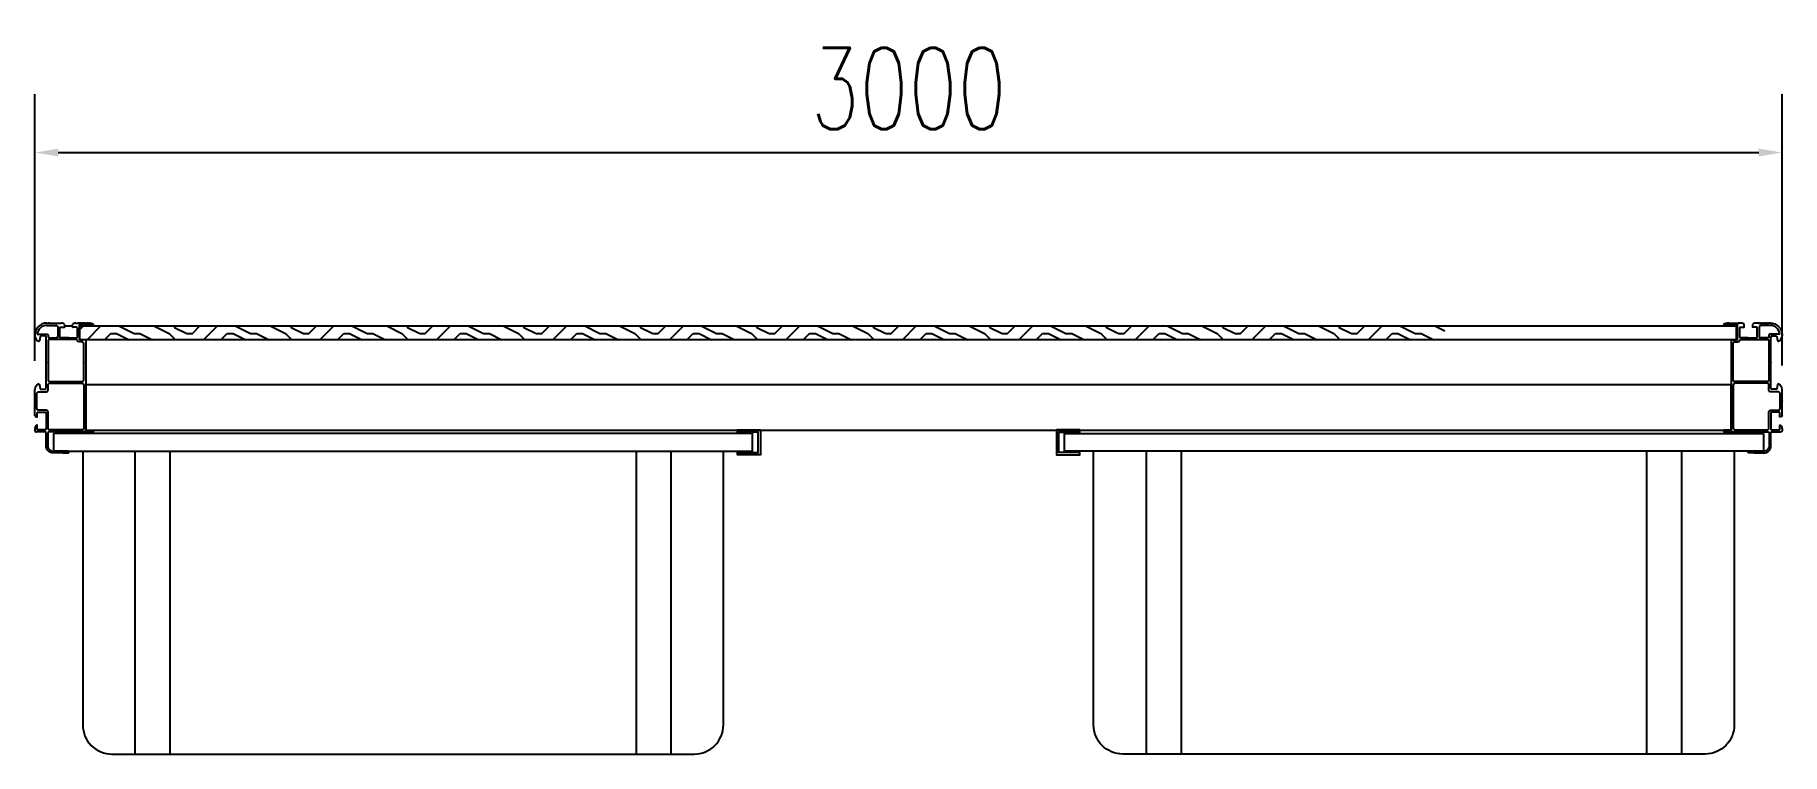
# Model space of a CAD drawing. Header units: millimetres. Extents: x -1905078 to 890385, y 1304549 to 3975677.
# Drawn here: x -1220548 to -1217548, y 1512232 to 1513466 of the extents above; entities that cross this region are included whole.
import ezdxf

# ---------------------------------------------------------------- set-up
doc = ezdxf.new("R2010")
doc.units = ezdxf.units.MM
doc.header["$LTSCALE"] = 1000
doc.layers.get('0').update_dxf_attribs({"linetype": 'CONTINUOUS'})
doc.layers.get('DEFPOINTS').update_dxf_attribs({"linetype": 'CONTINUOUS'})
doc.layers.add('W-WOOD_FLOOR木地板', color=30, linetype='CONTINUOUS')
doc.styles.add('STANDARD_T3', font='simplex.shx', dxfattribs={"width": 0.7, "bigfont": 'gbcbig.shx'})
doc.dimstyles.new('W&&40', dxfattribs={"dimtxt": 140, "dimasz": 40, "dimexe": 100, "dimexo": 120, "dimgap": 40, "dimtad": 1, "dimdec": 0, "dimzin": 0, "dimdsep": 46, "dimtxsty": 'STANDARD_T3', "dimcen": 0.09, "dimclrd": 1, "dimclre": 1, "dimclrt": 7, "dimazin": 2, "dimtfac": 1, "dimtdec": 0, "dimtix": 1, "dimtmove": 2, "dimatfit": 3, "dimfxl": 100, "dimtolj": 1, "dimtzin": 0, "dimarcsym": 0})

msp = doc.modelspace()

# ---------------------------------------------------------------- blocks, each defined once
blk = doc.blocks.new('0102')
at = {"color": 5, "lineweight": -3}
for p, q in [((-1521474.8, 1202748.6), (-1521474.8, 1203268.6)), ((-1521414.8, 1202748.6), (-1521414.8, 1203268.6)), ((-1520614.8, 1203268.6), (-1520614.8, 1202748.6)), ((-1520554.8, 1203268.6), (-1520554.8, 1202748.6))]:
    blk.add_line(p, q, dxfattribs=at)
at = {"color": 5}
blk.add_lwpolyline([(-1521614.8, 1203298.6), (-1521614.8, 1203268.6), (-1521564.8, 1203268.6), (-1520464.8, 1203268.5), (-1520414.8, 1203268.6), (-1520414.8, 1203298.6)], close=True, dxfattribs=at)
at = {"color": 5, "lineweight": -3}
blk.add_lwpolyline([(-1521564.8, 1203268.6), (-1521564.8, 1202798.6, 0.414214), (-1521514.8, 1202748.6), (-1520514.8, 1202748.6, 0.414214), (-1520464.8, 1202798.6), (-1520464.8, 1203268.6)], format="xyb", dxfattribs=at)
blk = doc.blocks.new('*D361')
at = {"layer": 'DEFPOINTS', "color": 0, "transparency": 16777216}
for p in [(-1217547.6, 1513264.5), (-1220547.6, 1512786.9), (-1217547.6, 1512778.7)]:
    blk.add_point(p, dxfattribs=at)
at = {"layer": 'W-WOOD_FLOOR木地板', "color": 1, "lineweight": -2, "transparency": 16777216}
for p, q in [((-1220547.6, 1512906.9), (-1220547.6, 1513364.5)), ((-1217547.6, 1512898.7), (-1217547.6, 1513364.5)), ((-1220507.6, 1513264.5), (-1217587.6, 1513264.5))]:
    blk.add_line(p, q, dxfattribs=at)
at = {"layer": 'W-WOOD_FLOOR木地板', "color": 1, "transparency": 16777216}
for points in [[(-1220507.6, 1513271.2), (-1220507.6, 1513257.8), (-1220547.6, 1513264.5)], [(-1217587.6, 1513271.2), (-1217587.6, 1513257.8), (-1217547.6, 1513264.5)]]:
    blk.add_solid(points, dxfattribs=at)
at = {"layer": 'W-WOOD_FLOOR木地板', "color": 7, "transparency": 16777216, "insert": (-1219047.6, 1513374.5), "char_height": 140, "attachment_point": 5, "style": 'STANDARD_T3'}
blk.add_mtext('\\A1;3000', dxfattribs=at)

# ---------------------------------------------------------------- dimensions: what is measured, and where the dimension line sits
at = {"layer": 'W-WOOD_FLOOR木地板'}
dim = msp.add_linear_dim(base=(-1217547.6, 1513264.5), p1=(-1220547.6, 1512786.9), p2=(-1217547.6, 1512778.7), angle=180, dimstyle='W&&40', dxfattribs=at)
dim.commit()
dim.dimension.update_dxf_attribs({"geometry": '*D361', "text_midpoint": (-1219047.6, 1513374.5)})

# ---------------------------------------------------------------- hatches: boundary and pattern name
at = {"layer": 'W-WOOD_FLOOR木地板'}
h = msp.add_hatch(dxfattribs=at)
h.set_pattern_fill('木纹01', color=256, scale=50)
h.set_pattern_definition([(360, (-1569687.51, 1687803.8), (200, 200), [10, -190]), (360, (-1569827.51, 1687823.8), (200, 200), [20, -180]), (360, (-1569697.51, 1687833.8), (200, 200), [10, -190]), (360, (-1569817.51, 1687853.8), (200, 200), [10, -190]), (360, (-1569697.51, 1687863.8), (200, 200), [10, -190]), (360, (-1569807.51, 1687873.8), (200, 200), [10, -190]), (360, (-1569697.51, 1687883.8), (200, 200), [10, -190]), (360, (-1569807.51, 1687903.8), (200, 200), [10, -110, 10, -70]), (360, (-1569807.51, 1687923.8), (200, 200), [20, -100, 10, -70]), (360, (-1569817.51, 1687953.8), (200, 200), [10, -30, 10, -80, 10, -60]), (360, (-1569827.51, 1687973.8), (200, 200), [10, -40, 20, -130]), (360, (-1569697.51, 1687983.8), (200, 200), [10, -190]), (360, (-1569827.51, 1687993.8), (200, 200), [10, -50, 10, -130]), (45, (-1569847.51, 1687803.8), (5e-14, 200), [28.2842, -254.55851]), (45, (-1569677.51, 1687803.8), (5e-14, 200), [56.56854, -226.27417]), (45, (-1569677.51, 1687903.8), (5e-14, 200), [14.142, -268.70071]), (45, (-1569847.51, 1687923.8), (5e-14, 200), [42.4264, -240.41631]), (45, (-1569677.51, 1687923.8), (5e-14, 200), [70.71068, -212.13203]), (45, (-1569677.51, 1687953.8), (5e-14, 200), [42.4264, -240.41631]), (315, (-1569717.51, 1687973.8), (200, -9e-14), [14.142, -268.70071]), (315, (-1569787.51, 1687813.8), (200, -9e-14), [28.2842, -254.55851]), (315, (-1569777.51, 1687893.8), (200, -9e-14), [28.2842, -254.55851]), (315, (-1569717.51, 1687853.8), (200, -9e-14), [28.2842, -254.55851]), (315, (-1569727.51, 1687933.8), (200, -9e-14), [28.2842, -254.55851]), (315, (-1569717.51, 1687953.8), (200, -9e-14), [42.4264, -240.41631]), (315, (-1569767.51, 1687833.8), (200, -9e-14), [42.4264, -240.41631]), (315, (-1569737.51, 1687843.8), (200, -9e-14), [42.4264, -240.41631]), (315, (-1569767.51, 1687913.8), (200, -9e-14), [42.4264, -240.41631]), (315, (-1569747.51, 1687923.8), (200, -9e-14), [42.4264, -240.41631]), (26.56505, (-1569837.51, 1687843.8), (200, 8e-08), [22.36068, -424.85292]), (26.56505, (-1569687.51, 1687833.8), (200, 8e-08), [89.44272, -357.77088]), (26.56505, (-1569687.51, 1687863.8), (200, 8e-08), [89.44272, -357.77088]), (26.56505, (-1569687.51, 1687883.8), (200, 8e-08), [89.4428, -134, 44.722, -179.048795]), (26.56505, (-1569667.51, 1687913.8), (200, 8e-08), [22.36068, -424.85292]), (26.56505, (-1569847.51, 1687983.8), (200, 8e-08), [22.36068, -424.85292]), (26.56505, (-1569687.51, 1687983.8), (200, 8e-08), [44.72136, -402.49224]), (333.43495, (-1569737.51, 1687803.8), (200, -8e-08), [44.72136, -402.49224]), (333.43495, (-1569807.51, 1687853.8), (200, -8e-08), [44.72136, -402.49224]), (333.43495, (-1569807.51, 1687823.8), (200, -8e-08), [22.36068, -424.85224]), (333.43495, (-1569797.51, 1687873.8), (200, -8e-08), [67.08204, -380.13156]), (333.43495, (-1569757.51, 1687873.8), (200, -8e-08), [44.72136, -402.49224]), (333.43495, (-1569737.51, 1687883.8), (200, -8e-08), [44.72136, -402.49224]), (333.43495, (-1569797.51, 1687903.8), (200, -8e-08), [22.36068, -424.85224]), (333.43495, (-1569787.51, 1687923.8), (200, -8e-08), [22.36068, -424.85224]), (333.43495, (-1569707.51, 1687963.8), (200, -8e-08), [22.36068, -424.85224]), (333.43495, (-1569717.51, 1687893.8), (200, -8e-08), [22.36068, -424.85224]), (333.43495, (-1569807.51, 1687953.8), (200, -8e-08), [67.08204, -380.13156]), (333.43495, (-1569817.51, 1687973.8), (200, -8e-08), [44.72136, -402.49224]), (333.43495, (-1569707.51, 1687913.8), (200, -8e-08), [22.36, -201.24, 22.36, -201.253595]), (333.43495, (-1569767.51, 1687953.8), (200, -8e-08), [44.72136, -402.49224]), (333.43495, (-1569757.51, 1687973.8), (200, -8e-08), [44.72136, -402.49224]), (333.43495, (-1569817.51, 1687993.8), (200, -8e-08), [44.72136, -402.49224]), (333.43495, (-1569757.51, 1687993.8), (200, -8e-08), [44.72136, -402.49224])])
h.paths.add_polyline_path([(-1220470.4, 1512967.1), (-1220470.4, 1512943.1), (-1218126.7, 1512943.1), (-1218126.7, 1512967.1)])

# ---------------------------------------------------------------- linework, layer by layer
at = {"color": 3, "lineweight": -3}
for p, q in [((-1220512, 1512971.1), (-1220511.7, 1512971.6)), ((-1220510.6, 1512971.6), (-1220510.3, 1512971.1)), ((-1220510, 1512971.1), (-1220509.7, 1512971.6)), ((-1220508, 1512971.1), (-1220507.7, 1512971.6)), ((-1220507.6, 1512971.7), (-1220502.4, 1512971.7)), ((-1220507.6, 1512971.7), (-1220505.7, 1512971.7)), ((-1220496.9, 1512969.2), (-1220496.9, 1512964.8)), ((-1220482.9, 1512964.8), (-1220482.9, 1512969.2)), ((-1220477.3, 1512971.7), (-1220472.2, 1512971.7)), ((-1220463.7, 1512971.1), (-1220464, 1512971.6)), ((-1220461.7, 1512971.1), (-1220462, 1512971.6)), ((-1220461.1, 1512971.6), (-1220461.5, 1512971.1)), ((-1220459.7, 1512971.1), (-1220460, 1512971.6)), ((-1220457, 1512971.7), (-1220454.6, 1512971.7)), ((-1217638.3, 1512971.7), (-1217640.6, 1512971.7)), ((-1217635.5, 1512971.1), (-1217635.2, 1512971.6)), ((-1217634.1, 1512971.6), (-1217633.8, 1512971.1)), ((-1217633.5, 1512971.1), (-1217633.2, 1512971.6)), ((-1217631.5, 1512971.1), (-1217631.2, 1512971.6)), ((-1217617.9, 1512971.7), (-1217623, 1512971.7)), ((-1217612.4, 1512964.8), (-1217612.4, 1512969.2)), ((-1217598.3, 1512969.2), (-1217598.3, 1512964.8)), ((-1217587.7, 1512971.7), (-1217592.8, 1512971.7)), ((-1217587.7, 1512971.7), (-1217589.5, 1512971.7)), ((-1217587.2, 1512971.1), (-1217587.5, 1512971.6)), ((-1217585.2, 1512971.1), (-1217585.5, 1512971.6)), ((-1217584.6, 1512971.6), (-1217584.9, 1512971.1)), ((-1217583.2, 1512971.1), (-1217583.5, 1512971.6)), ((-1220528.6, 1512904.5), (-1220528.6, 1512947.6)), ((-1220523, 1512946.6), (-1220510.5, 1512946.6)), ((-1220460.3, 1512942.1), (-1220460.3, 1512904.5)), ((-1217635, 1512942.1), (-1217635, 1512904.5)), ((-1217572.2, 1512946.6), (-1217584.8, 1512946.6)), ((-1217566.7, 1512904.5), (-1217566.7, 1512947.6)), ((-1220547.6, 1512839), (-1220547.6, 1512857.8)), ((-1217547.6, 1512839), (-1217547.6, 1512857.8)), ((-1220460.3, 1512837.8), (-1220460.3, 1512788.5)), ((-1217635, 1512837.8), (-1217635, 1512788.5))]:
    msp.add_line(p, q, dxfattribs=at)
at = {"color": 0}
msp.add_line((-1220496.9, 1512967), (-1220482.9, 1512967), dxfattribs=at)
at = {"color": 1, "lineweight": -3}
msp.add_line((-1220460.3, 1512866.5), (-1217635, 1512866.5), dxfattribs=at)
at = {"color": 3, "lineweight": -3}
for points in [[(-1220527.5, 1512971.7, 0.414214), (-1220547.6, 1512951.6), (-1220547.6, 1512950)], [(-1220522.8, 1512971.7, -0.198912), (-1220522.7, 1512971.6), (-1220522.4, 1512971.1)], [(-1220522.1, 1512971.1), (-1220521.8, 1512971.6, -0.198912), (-1220521.6, 1512971.7), (-1220520.8, 1512971.7, -0.198912), (-1220520.7, 1512971.6), (-1220520.4, 1512971.1)], [(-1220520.1, 1512971.1), (-1220519.8, 1512971.6, -0.198912), (-1220519.6, 1512971.7), (-1220518.8, 1512971.7, -0.198912), (-1220518.6, 1512971.6), (-1220518.3, 1512971.1)], [(-1220518.1, 1512971.1), (-1220517.8, 1512971.6, -0.198912), (-1220517.6, 1512971.7), (-1220516.8, 1512971.7, -0.198912), (-1220516.6, 1512971.6), (-1220516.3, 1512971.1)], [(-1220516.1, 1512971.1), (-1220515.8, 1512971.6, -0.198912), (-1220515.6, 1512971.7), (-1220514.8, 1512971.7, -0.198912), (-1220514.6, 1512971.6), (-1220514.3, 1512971.1)], [(-1220514, 1512971.1), (-1220513.7, 1512971.6, -0.198912), (-1220513.6, 1512971.7), (-1220512.8, 1512971.7, -0.198912), (-1220512.6, 1512971.6), (-1220512.3, 1512971.1)], [(-1220511.7, 1512971.6, -0.198912), (-1220511.6, 1512971.7), (-1220510.8, 1512971.7)], [(-1220509.6, 1512971.7), (-1220508.8, 1512971.7, -0.198912), (-1220508.6, 1512971.6), (-1220508.3, 1512971.1)], [(-1220471.8, 1512971.1), (-1220472.1, 1512971.6, 0.198912), (-1220472.2, 1512971.7), (-1220474, 1512971.7)], [(-1220469.8, 1512971.1), (-1220470.1, 1512971.6, 0.198912), (-1220470.2, 1512971.7), (-1220471, 1512971.7, 0.198912), (-1220471.2, 1512971.6), (-1220471.5, 1512971.1)], [(-1220460.3, 1512942.1, 0.414214), (-1220461.3, 1512943.1), (-1220470.3, 1512943.1, -0.414214), (-1220471.3, 1512944.1), (-1220471.3, 1512967.7, -0.414214), (-1220470.3, 1512968.7)], [(-1220447.2, 1512969.2), (-1220447.2, 1512968.9, -0.414214), (-1220447.4, 1512968.7), (-1220470.3, 1512968.7)], [(-1220467.8, 1512971.1), (-1220468.1, 1512971.6, 0.198912), (-1220468.2, 1512971.7), (-1220469, 1512971.7, 0.198912), (-1220469.2, 1512971.6), (-1220469.5, 1512971.1)], [(-1220465.8, 1512971.1), (-1220466.1, 1512971.6, 0.198912), (-1220466.2, 1512971.7), (-1220467, 1512971.7, 0.198912), (-1220467.2, 1512971.6), (-1220467.5, 1512971.1)], [(-1220464.2, 1512971.7), (-1220465, 1512971.7, 0.198912), (-1220465.2, 1512971.6), (-1220465.5, 1512971.1)], [(-1220462.2, 1512971.7), (-1220463, 1512971.7, 0.198912), (-1220463.2, 1512971.6), (-1220463.5, 1512971.1)], [(-1220460.2, 1512971.7), (-1220461, 1512971.7, 0.198912), (-1220461.1, 1512971.6)], [(-1220457.7, 1512971.1), (-1220458, 1512971.6, 0.198912), (-1220458.2, 1512971.7), (-1220459, 1512971.7, 0.198912), (-1220459.1, 1512971.6), (-1220459.4, 1512971.1)], [(-1220457, 1512971.7, 0.198912), (-1220457.1, 1512971.6), (-1220457.4, 1512971.1)], [(-1217648, 1512969.2), (-1217648, 1512968.9, 0.414214), (-1217647.8, 1512968.7), (-1217624.9, 1512968.7)], [(-1217638.3, 1512971.7, -0.198912), (-1217638.1, 1512971.6), (-1217637.8, 1512971.1)], [(-1217637.5, 1512971.1), (-1217637.2, 1512971.6, -0.198912), (-1217637.1, 1512971.7), (-1217636.3, 1512971.7, -0.198912), (-1217636.1, 1512971.6), (-1217635.8, 1512971.1)], [(-1217635.1, 1512971.7), (-1217634.2, 1512971.7, -0.198912), (-1217634.1, 1512971.6)], [(-1217635, 1512942.1, -0.414214), (-1217634, 1512943.1), (-1217624.9, 1512943.1, 0.414214), (-1217623.9, 1512944.1), (-1217623.9, 1512967.7, 0.414214), (-1217624.9, 1512968.7)], [(-1217633.1, 1512971.7), (-1217632.2, 1512971.7, -0.198912), (-1217632.1, 1512971.6), (-1217631.8, 1512971.1)], [(-1217631.1, 1512971.7), (-1217630.2, 1512971.7, -0.198912), (-1217630.1, 1512971.6), (-1217629.8, 1512971.1)], [(-1217629.5, 1512971.1), (-1217629.2, 1512971.6, -0.198912), (-1217629.1, 1512971.7), (-1217628.2, 1512971.7, -0.198912), (-1217628.1, 1512971.6), (-1217627.8, 1512971.1)], [(-1217627.5, 1512971.1), (-1217627.2, 1512971.6, -0.198912), (-1217627, 1512971.7), (-1217626.2, 1512971.7, -0.198912), (-1217626.1, 1512971.6), (-1217625.8, 1512971.1)], [(-1217625.5, 1512971.1), (-1217625.2, 1512971.6, -0.198912), (-1217625, 1512971.7), (-1217624.2, 1512971.7, -0.198912), (-1217624.1, 1512971.6), (-1217623.8, 1512971.1)], [(-1217623.5, 1512971.1), (-1217623.2, 1512971.6, -0.198912), (-1217623, 1512971.7), (-1217621.2, 1512971.7)], [(-1217585.7, 1512971.7), (-1217586.5, 1512971.7, 0.198912), (-1217586.6, 1512971.6), (-1217586.9, 1512971.1)], [(-1217583.5, 1512971.6, 0.198912), (-1217583.7, 1512971.7), (-1217584.5, 1512971.7)], [(-1217581.2, 1512971.1), (-1217581.5, 1512971.6, 0.198912), (-1217581.6, 1512971.7), (-1217582.5, 1512971.7, 0.198912), (-1217582.6, 1512971.6), (-1217582.9, 1512971.1)], [(-1217579.2, 1512971.1), (-1217579.5, 1512971.6, 0.198912), (-1217579.6, 1512971.7), (-1217580.5, 1512971.7, 0.198912), (-1217580.6, 1512971.6), (-1217580.9, 1512971.1)], [(-1217577.2, 1512971.1), (-1217577.5, 1512971.6, 0.198912), (-1217577.6, 1512971.7), (-1217578.5, 1512971.7, 0.198912), (-1217578.6, 1512971.6), (-1217578.9, 1512971.1)], [(-1217575.2, 1512971.1), (-1217575.5, 1512971.6, 0.198912), (-1217575.6, 1512971.7), (-1217576.5, 1512971.7, 0.198912), (-1217576.6, 1512971.6), (-1217576.9, 1512971.1)], [(-1217573.2, 1512971.1), (-1217573.5, 1512971.6, 0.198912), (-1217573.6, 1512971.7), (-1217574.5, 1512971.7, 0.198912), (-1217574.6, 1512971.6), (-1217574.9, 1512971.1)], [(-1217572.4, 1512971.7, 0.198912), (-1217572.6, 1512971.6), (-1217572.9, 1512971.1)], [(-1217567.7, 1512971.7, -0.414214), (-1217547.6, 1512951.6), (-1217547.6, 1512950)], [(-1220543.6, 1512952.6), (-1220543.6, 1512952.6), (-1220527, 1512952.6, -0.414214), (-1220525, 1512950.6), (-1220525, 1512948.6, 0.413909), (-1220523, 1512946.6)], [(-1220530.6, 1512949.6), (-1220537.5, 1512949.6, 0.362489), (-1220538.5, 1512948.8), (-1220539.8, 1512941.4)], [(-1220527.5, 1512967.7), (-1220527.5, 1512967.7), (-1220511.5, 1512967.7, -0.414214), (-1220508.5, 1512964.6), (-1220508.5, 1512948.6, -0.414518), (-1220510.5, 1512946.6)], [(-1220490.5, 1512946.6), (-1220504, 1512946.6, -0.414214), (-1220505, 1512947.6), (-1220505, 1512963.6, -0.414214), (-1220504, 1512964.6), (-1220497.1, 1512964.6)], [(-1220489.3, 1512946.6, 0.198912), (-1220489.5, 1512946.5), (-1220489.8, 1512946.2, -0.414214), (-1220490, 1512946.2), (-1220490.3, 1512946.5, 0.198912), (-1220490.5, 1512946.6)], [(-1220489.3, 1512946.6), (-1220475.8, 1512946.6, 0.414214), (-1220474.8, 1512947.6), (-1220474.8, 1512963.6, 0.414214), (-1220475.8, 1512964.6), (-1220482.7, 1512964.6)], [(-1217605.9, 1512946.6), (-1217619.4, 1512946.6, -0.414214), (-1217620.4, 1512947.6), (-1217620.4, 1512963.6, -0.414214), (-1217619.4, 1512964.6), (-1217612.6, 1512964.6)], [(-1217605.9, 1512946.6, -0.198912), (-1217605.8, 1512946.5), (-1217605.5, 1512946.2, 0.414214), (-1217605.2, 1512946.2), (-1217604.9, 1512946.5, -0.198912), (-1217604.8, 1512946.6)], [(-1217604.8, 1512946.6), (-1217591.3, 1512946.6, 0.414214), (-1217590.3, 1512947.6), (-1217590.3, 1512963.6, 0.414214), (-1217591.3, 1512964.6), (-1217598.1, 1512964.6)], [(-1217567.7, 1512967.7), (-1217567.7, 1512967.7), (-1217583.8, 1512967.7, 0.414214), (-1217586.8, 1512964.6), (-1217586.8, 1512948.6, 0.414518), (-1217584.8, 1512946.6)], [(-1217551.7, 1512952.6), (-1217551.7, 1512952.6), (-1217568.2, 1512952.6, 0.414214), (-1217570.2, 1512950.6), (-1217570.2, 1512948.6, -0.413909), (-1217572.2, 1512946.6)], [(-1217564.7, 1512949.6), (-1217557.8, 1512949.6, -0.362489), (-1217556.8, 1512948.8), (-1217555.4, 1512941.4)], [(-1220541, 1512867.3, -0.403535), (-1220539.8, 1512866.4), (-1220538.5, 1512859.1, 0.362489), (-1220537.5, 1512858.2), (-1220530.6, 1512858.2, 0.414214), (-1220528.6, 1512860.2), (-1220528.6, 1512903.3)], [(-1220528.6, 1512904.5, 0.198912), (-1220528.5, 1512904.4), (-1220528.2, 1512904, -0.414214), (-1220528.2, 1512903.8), (-1220528.5, 1512903.5, 0.198912), (-1220528.6, 1512903.3)], [(-1220460.3, 1512904.4), (-1220460.6, 1512904, 0.414214), (-1220460.6, 1512903.8), (-1220460.3, 1512903.5, -0.198912), (-1220460.3, 1512903.3), (-1220460.3, 1512903.3), (-1220460.3, 1512839)], [(-1217634.9, 1512904.4), (-1217634.6, 1512904, -0.414214), (-1217634.6, 1512903.8), (-1217634.9, 1512903.5, 0.198912), (-1217635, 1512903.3), (-1217635, 1512903.3), (-1217635, 1512839)], [(-1217566.7, 1512904.5, -0.198912), (-1217566.8, 1512904.4), (-1217567.1, 1512904, 0.414214), (-1217567.1, 1512903.8), (-1217566.8, 1512903.5, -0.198912), (-1217566.7, 1512903.3)], [(-1217554.3, 1512867.3, 0.403535), (-1217555.4, 1512866.4), (-1217556.8, 1512859.1, -0.362489), (-1217557.8, 1512858.2), (-1217564.7, 1512858.2, -0.414214), (-1217566.7, 1512860.2), (-1217566.7, 1512903.3)], [(-1220460.3, 1512866.5), (-1220460.3, 1512788.5, 2.414214), (-1220459.8, 1512788), (-1220448.2, 1512788, -0.414214), (-1220447.2, 1512786.9), (-1220447.2, 1512785.9, -0.414214), (-1220448.2, 1512784.9)], [(-1217635, 1512866.5), (-1217635, 1512788.5, -2.414214), (-1217635.5, 1512788), (-1217647, 1512788, 0.414214), (-1217648, 1512786.9), (-1217648, 1512785.9, 0.414214), (-1217647, 1512784.9)], [(-1220547.6, 1512839, 0.198912), (-1220547.6, 1512838.8), (-1220547.3, 1512838.5, -0.414214), (-1220547.3, 1512838.3), (-1220547.6, 1512838, 0.198912), (-1220547.6, 1512837.8)], [(-1220543.6, 1512810.7), (-1220543.6, 1512817.6, -0.414214), (-1220542.6, 1512818.6), (-1220529.6, 1512818.6, -0.414214), (-1220528.6, 1512817.6), (-1220528.6, 1512804.1, 0.198912), (-1220528.5, 1512804), (-1220528.2, 1512803.7, -0.414214), (-1220528.2, 1512803.4), (-1220528.5, 1512803.1, 0.198912), (-1220528.6, 1512802.9), (-1220528.6, 1512789.5, -0.414214), (-1220529.6, 1512788.5), (-1220542.6, 1512788.5, -0.414214), (-1220543.6, 1512789.5), (-1220543.6, 1512796.3)], [(-1220460.3, 1512838.8), (-1220460.6, 1512838.5, 0.414214), (-1220460.6, 1512838.3), (-1220460.3, 1512838)], [(-1217634.9, 1512838.8), (-1217634.6, 1512838.5, -0.414214), (-1217634.6, 1512838.3), (-1217634.9, 1512838)], [(-1217551.6, 1512810.7), (-1217551.6, 1512817.6, 0.414214), (-1217552.6, 1512818.6), (-1217565.7, 1512818.6, 0.414214), (-1217566.7, 1512817.6), (-1217566.7, 1512804.1, -0.198912), (-1217566.8, 1512804), (-1217567.1, 1512803.7, 0.414214), (-1217567.1, 1512803.4), (-1217566.8, 1512803.1, -0.198912), (-1217566.7, 1512802.9), (-1217566.7, 1512789.5, 0.414214), (-1217565.7, 1512788.5), (-1217552.6, 1512788.5, 0.414214), (-1217551.6, 1512789.5), (-1217551.6, 1512796.3)], [(-1217547.6, 1512839, -0.198912), (-1217547.7, 1512838.8), (-1217548, 1512838.5, 0.414214), (-1217548, 1512838.3), (-1217547.7, 1512838, -0.198912), (-1217547.6, 1512837.8)], [(-1220547.6, 1512813.1, 0.414214), (-1220545.1, 1512810.5), (-1220543.8, 1512810.5, 0.414214), (-1220543.6, 1512810.7)], [(-1220547.6, 1512791), (-1220547.6, 1512786.9, 0.414214), (-1220545.6, 1512784.9)], [(-1220543.6, 1512796.3, 0.414214), (-1220543.8, 1512796.5), (-1220545.1, 1512796.5)], [(-1217547.6, 1512813.1, -0.414214), (-1217550.1, 1512810.5), (-1217551.4, 1512810.5, -0.414214), (-1217551.6, 1512810.7)], [(-1217551.6, 1512796.3, -0.414214), (-1217551.4, 1512796.5), (-1217550.1, 1512796.5)], [(-1217547.6, 1512791), (-1217547.6, 1512786.9, -0.414214), (-1217549.6, 1512784.9)], [(-1220516.5, 1512748.8, -0.414214), (-1220528.6, 1512760.8), (-1220528.6, 1512782.9, 0.414214), (-1220530.6, 1512784.9), (-1220545.6, 1512784.9)], [(-1220448.2, 1512784.9), (-1220523.5, 1512784.9, 0.414214), (-1220525.5, 1512782.9), (-1220525.5, 1512760.8, 0.414214), (-1220516.5, 1512751.8)], [(-1217647, 1512784.9), (-1217571.7, 1512784.9, -0.414214), (-1217569.7, 1512782.9), (-1217569.7, 1512760.8, -0.414214), (-1217578.7, 1512751.8)], [(-1217578.7, 1512748.8, 0.414214), (-1217566.7, 1512760.8), (-1217566.7, 1512782.9, -0.414214), (-1217564.7, 1512784.9), (-1217549.6, 1512784.9)], [(-1220499.9, 1512748.9), (-1220499.6, 1512749.2, -0.414214), (-1220499.3, 1512749.2), (-1220499, 1512748.9, 0.198912), (-1220498.9, 1512748.8), (-1220490.4, 1512748.8, 0.414214), (-1220489.4, 1512749.8), (-1220489.4, 1512750.8, 0.414214), (-1220490.4, 1512751.8), (-1220516.5, 1512751.8)], [(-1220499.9, 1512748.9, -0.198912), (-1220500, 1512748.8), (-1220516.5, 1512748.8)], [(-1217595.4, 1512748.9), (-1217595.7, 1512749.2, 0.414214), (-1217596, 1512749.2), (-1217596.3, 1512748.9, -0.198912), (-1217596.4, 1512748.8), (-1217604.8, 1512748.8, -0.414214), (-1217605.8, 1512749.8), (-1217605.8, 1512750.8, -0.414214), (-1217604.8, 1512751.8), (-1217578.7, 1512751.8)], [(-1217595.4, 1512748.9, 0.198912), (-1217595.2, 1512748.8), (-1217578.7, 1512748.8)]]:
    msp.add_lwpolyline(points, format="xyb", dxfattribs=at)
for points in [[(-1220527.5, 1512971.7), (-1220522.8, 1512971.7), (-1220525.2, 1512971.7)], [(-1217567.7, 1512971.7), (-1217572.4, 1512971.7), (-1217570.1, 1512971.7)], [(-1220547.6, 1512813.1), (-1220547.6, 1512823.5), (-1220547.6, 1512837.8)], [(-1217547.6, 1512813.1), (-1217547.6, 1512823.5), (-1217547.6, 1512837.8)]]:
    msp.add_lwpolyline(points, dxfattribs=at)
for points in [[(-1220471.8, 1512939.5, -0.356394), (-1220474.8, 1512942, 0.356394), (-1220476.7, 1512943.6), (-1220522, 1512943.6, 0.414214), (-1220525, 1512940.6), (-1220525, 1512873.3, 0.414214), (-1220523, 1512871.3), (-1220466.8, 1512871.3, 0.414214), (-1220463.8, 1512874.3), (-1220463.8, 1512936.5, 0.414214), (-1220466.8, 1512939.5)], [(-1217623.4, 1512939.5, 0.356394), (-1217620.5, 1512942, -0.356394), (-1217618.5, 1512943.6), (-1217573.2, 1512943.6, -0.414214), (-1217570.2, 1512940.6), (-1217570.2, 1512873.3, -0.414214), (-1217572.2, 1512871.3), (-1217628.4, 1512871.3, -0.414214), (-1217631.5, 1512874.3), (-1217631.5, 1512936.5, -0.414214), (-1217628.4, 1512939.5)], [(-1220463.8, 1512791.5, -0.414214), (-1220466.8, 1512788.5), (-1220522, 1512788.5, -0.414214), (-1220525, 1512791.5), (-1220525, 1512819.1, 0.414214), (-1220528.1, 1512822.1), (-1220541.1, 1512822.1, -0.414214), (-1220544.1, 1512825.1), (-1220544.1, 1512850.7, -0.414214), (-1220541.1, 1512853.7), (-1220528, 1512853.7, 0.414214), (-1220525, 1512856.7), (-1220525, 1512866.3, -0.414214), (-1220523, 1512868.3), (-1220466.8, 1512868.3, -0.414214), (-1220463.8, 1512865.3)], [(-1217631.5, 1512791.5, 0.414214), (-1217628.4, 1512788.5), (-1217573.2, 1512788.5, 0.414214), (-1217570.2, 1512791.5), (-1217570.2, 1512819.1, -0.414214), (-1217567.2, 1512822.1), (-1217554.2, 1512822.1, 0.414214), (-1217551.1, 1512825.1), (-1217551.1, 1512850.7, 0.414214), (-1217554.2, 1512853.7), (-1217567.2, 1512853.7, -0.414214), (-1217570.2, 1512856.7), (-1217570.2, 1512866.3, 0.414214), (-1217572.2, 1512868.3), (-1217628.4, 1512868.3, 0.414214), (-1217631.5, 1512865.3)]]:
    msp.add_lwpolyline(points, format="xyb", close=True, dxfattribs=at)
msp.add_lwpolyline([(-1220460.3, 1512788), (-1217635, 1512788), (-1217635, 1512866), (-1220460.3, 1512866)], close=True, dxfattribs=at)
at = {"color": 4}
for points in [[(-1219301.5, 1512788.5), (-1219301.5, 1512745.5), (-1219341.5, 1512745.5), (-1219341.5, 1512749.5), (-1219305.5, 1512749.5), (-1219305.5, 1512784.5), (-1219341.5, 1512784.5), (-1219341.5, 1512788.5)], [(-1218793.7, 1512788.5), (-1218793.7, 1512745.5), (-1218753.7, 1512745.5), (-1218753.7, 1512749.5), (-1218789.7, 1512749.5), (-1218789.7, 1512784.5), (-1218753.7, 1512784.5), (-1218753.7, 1512788.5)]]:
    msp.add_lwpolyline(points, close=True, dxfattribs=at)
at = {"color": 3, "lineweight": -3}
for centre, radius, start, end in [((-1220522.2, 1512971.3), 0.201, 225, 315), ((-1220520.2, 1512971.3), 0.201, 225, 315), ((-1220518.2, 1512971.3), 0.201, 225, 315), ((-1220516.2, 1512971.3), 0.201, 225, 315), ((-1220514.2, 1512971.3), 0.201, 225, 315), ((-1220512.2, 1512971.3), 0.201, 225, 315), ((-1220510.8, 1512971.5), 0.201, 45, 90), ((-1220510.2, 1512971.3), 0.201, 225, 315), ((-1220509.6, 1512971.5), 0.201, 90, 135), ((-1220508.2, 1512971.3), 0.201, 225, 315), ((-1220507.6, 1512971.5), 0.201, 90, 135), ((-1220502.1, 1512965.1), 6.62, 38.3047, 92.8074), ((-1220477.7, 1512965.1), 6.62, 87.1926, 141.6953), ((-1220471.6, 1512971.3), 0.201, 225, 315), ((-1220469.6, 1512971.3), 0.201, 225, 315), ((-1220467.6, 1512971.3), 0.201, 225, 315), ((-1220465.6, 1512971.3), 0.201, 225, 315), ((-1220464.2, 1512971.5), 0.201, 45, 90), ((-1220463.6, 1512971.3), 0.201, 225, 315), ((-1220462.2, 1512971.5), 0.201, 45, 90), ((-1220461.6, 1512971.3), 0.201, 225, 315), ((-1220460.2, 1512971.5), 0.201, 45, 90), ((-1220459.6, 1512971.3), 0.201, 225, 315), ((-1220457.6, 1512971.3), 0.201, 225, 315), ((-1220455.2, 1512957.9), 13.8, 54.8394, 92.3815), ((-1217640.1, 1512957.9), 13.8, 87.6185, 125.1606), ((-1217637.7, 1512971.3), 0.201, 225, 315), ((-1217635.7, 1512971.3), 0.201, 225, 315), ((-1217635.1, 1512971.5), 0.201, 90, 135), ((-1217633.7, 1512971.3), 0.201, 225, 315), ((-1217633.1, 1512971.5), 0.201, 90, 135), ((-1217631.6, 1512971.3), 0.201, 225, 315), ((-1217631.1, 1512971.5), 0.201, 90, 135), ((-1217629.6, 1512971.3), 0.201, 225, 315), ((-1217627.6, 1512971.3), 0.201, 225, 315), ((-1217625.6, 1512971.3), 0.201, 225, 315), ((-1217623.6, 1512971.3), 0.201, 225, 315), ((-1217617.6, 1512965.1), 6.62, 38.3047, 92.8074), ((-1217593.1, 1512965.1), 6.62, 87.1926, 141.6953), ((-1217587.7, 1512971.5), 0.201, 45, 90), ((-1217587.1, 1512971.3), 0.201, 225, 315), ((-1217585.7, 1512971.5), 0.201, 45, 90), ((-1217585.1, 1512971.3), 0.201, 225, 315), ((-1217584.5, 1512971.5), 0.201, 90, 135), ((-1217583.1, 1512971.3), 0.201, 225, 315), ((-1217581.1, 1512971.3), 0.201, 225, 315), ((-1217579.1, 1512971.3), 0.201, 225, 315), ((-1217577, 1512971.3), 0.201, 225, 315), ((-1217575, 1512971.3), 0.201, 225, 315), ((-1217573, 1512971.3), 0.201, 225, 315), ((-1220537.7, 1512949.9), 9.88, 179.7094, 251.9861), ((-1220527.6, 1512951.6), 16, 89.8166, 176.4472), ((-1220540.8, 1512941.6), 1, 270, 349.7), ((-1220530.6, 1512947.6), 2.01, 0, 90), ((-1220497.1, 1512964.8), 0.201, 270, 0.2741), ((-1220482.7, 1512964.8), 0.201, 180, 270), ((-1217612.6, 1512964.8), 0.201, 270, 360), ((-1217598.1, 1512964.8), 0.201, 179.7259, 270), ((-1217567.7, 1512951.6), 16, 3.5528, 90.1834), ((-1217564.7, 1512947.6), 2.01, 90, 180), ((-1217554.5, 1512941.6), 1, 190.3, 270), ((-1217557.5, 1512949.9), 9.88, 288.0139, 0.2906), ((-1220460.5, 1512904.5), 0.201, 315, 0), ((-1217634.8, 1512904.5), 0.201, 180, 225), ((-1220537.5, 1512857.8), 10.1, 110.0422, 179.7055), ((-1217557.7, 1512857.8), 10.1, 0.2945, 69.9578), ((-1220460.5, 1512839), 0.201, 315, 0), ((-1220460.5, 1512837.8), 0.201, 360, 45), ((-1217634.8, 1512839), 0.201, 180, 225), ((-1217634.8, 1512837.8), 0.201, 135, 180), ((-1220541, 1512791.3), 6.62, 128.3047, 182.8074), ((-1217554.2, 1512791.3), 6.62, 357.1926, 51.6953)]:
    msp.add_arc(centre, radius, start, end, dxfattribs=at)
at = {"layer": 'W-WOOD_FLOOR木地板'}
msp.add_lwpolyline([(-1220470.4, 1512967.1), (-1217626.7, 1512967.1), (-1217626.7, 1512943.1), (-1220470.4, 1512943.1)], close=True, dxfattribs=at)

# ---------------------------------------------------------------- block references
at = {"color": 0}
msp.add_blockref('0102', (301099.3, 309483.3), dxfattribs=at)
at = {"color": 0, "xscale": -1}
msp.add_blockref('0102', (-2739194.5, 309483.3), dxfattribs=at)

msp.set_redraw_order([(e.dxf.handle, doc.entitydb.next_handle()) for e in msp.query("TEXT MTEXT ATTDEF DIMENSION ARC_DIMENSION")])  # texts and dimensions are drawn at this point

doc.saveas('drawing.dxf')
